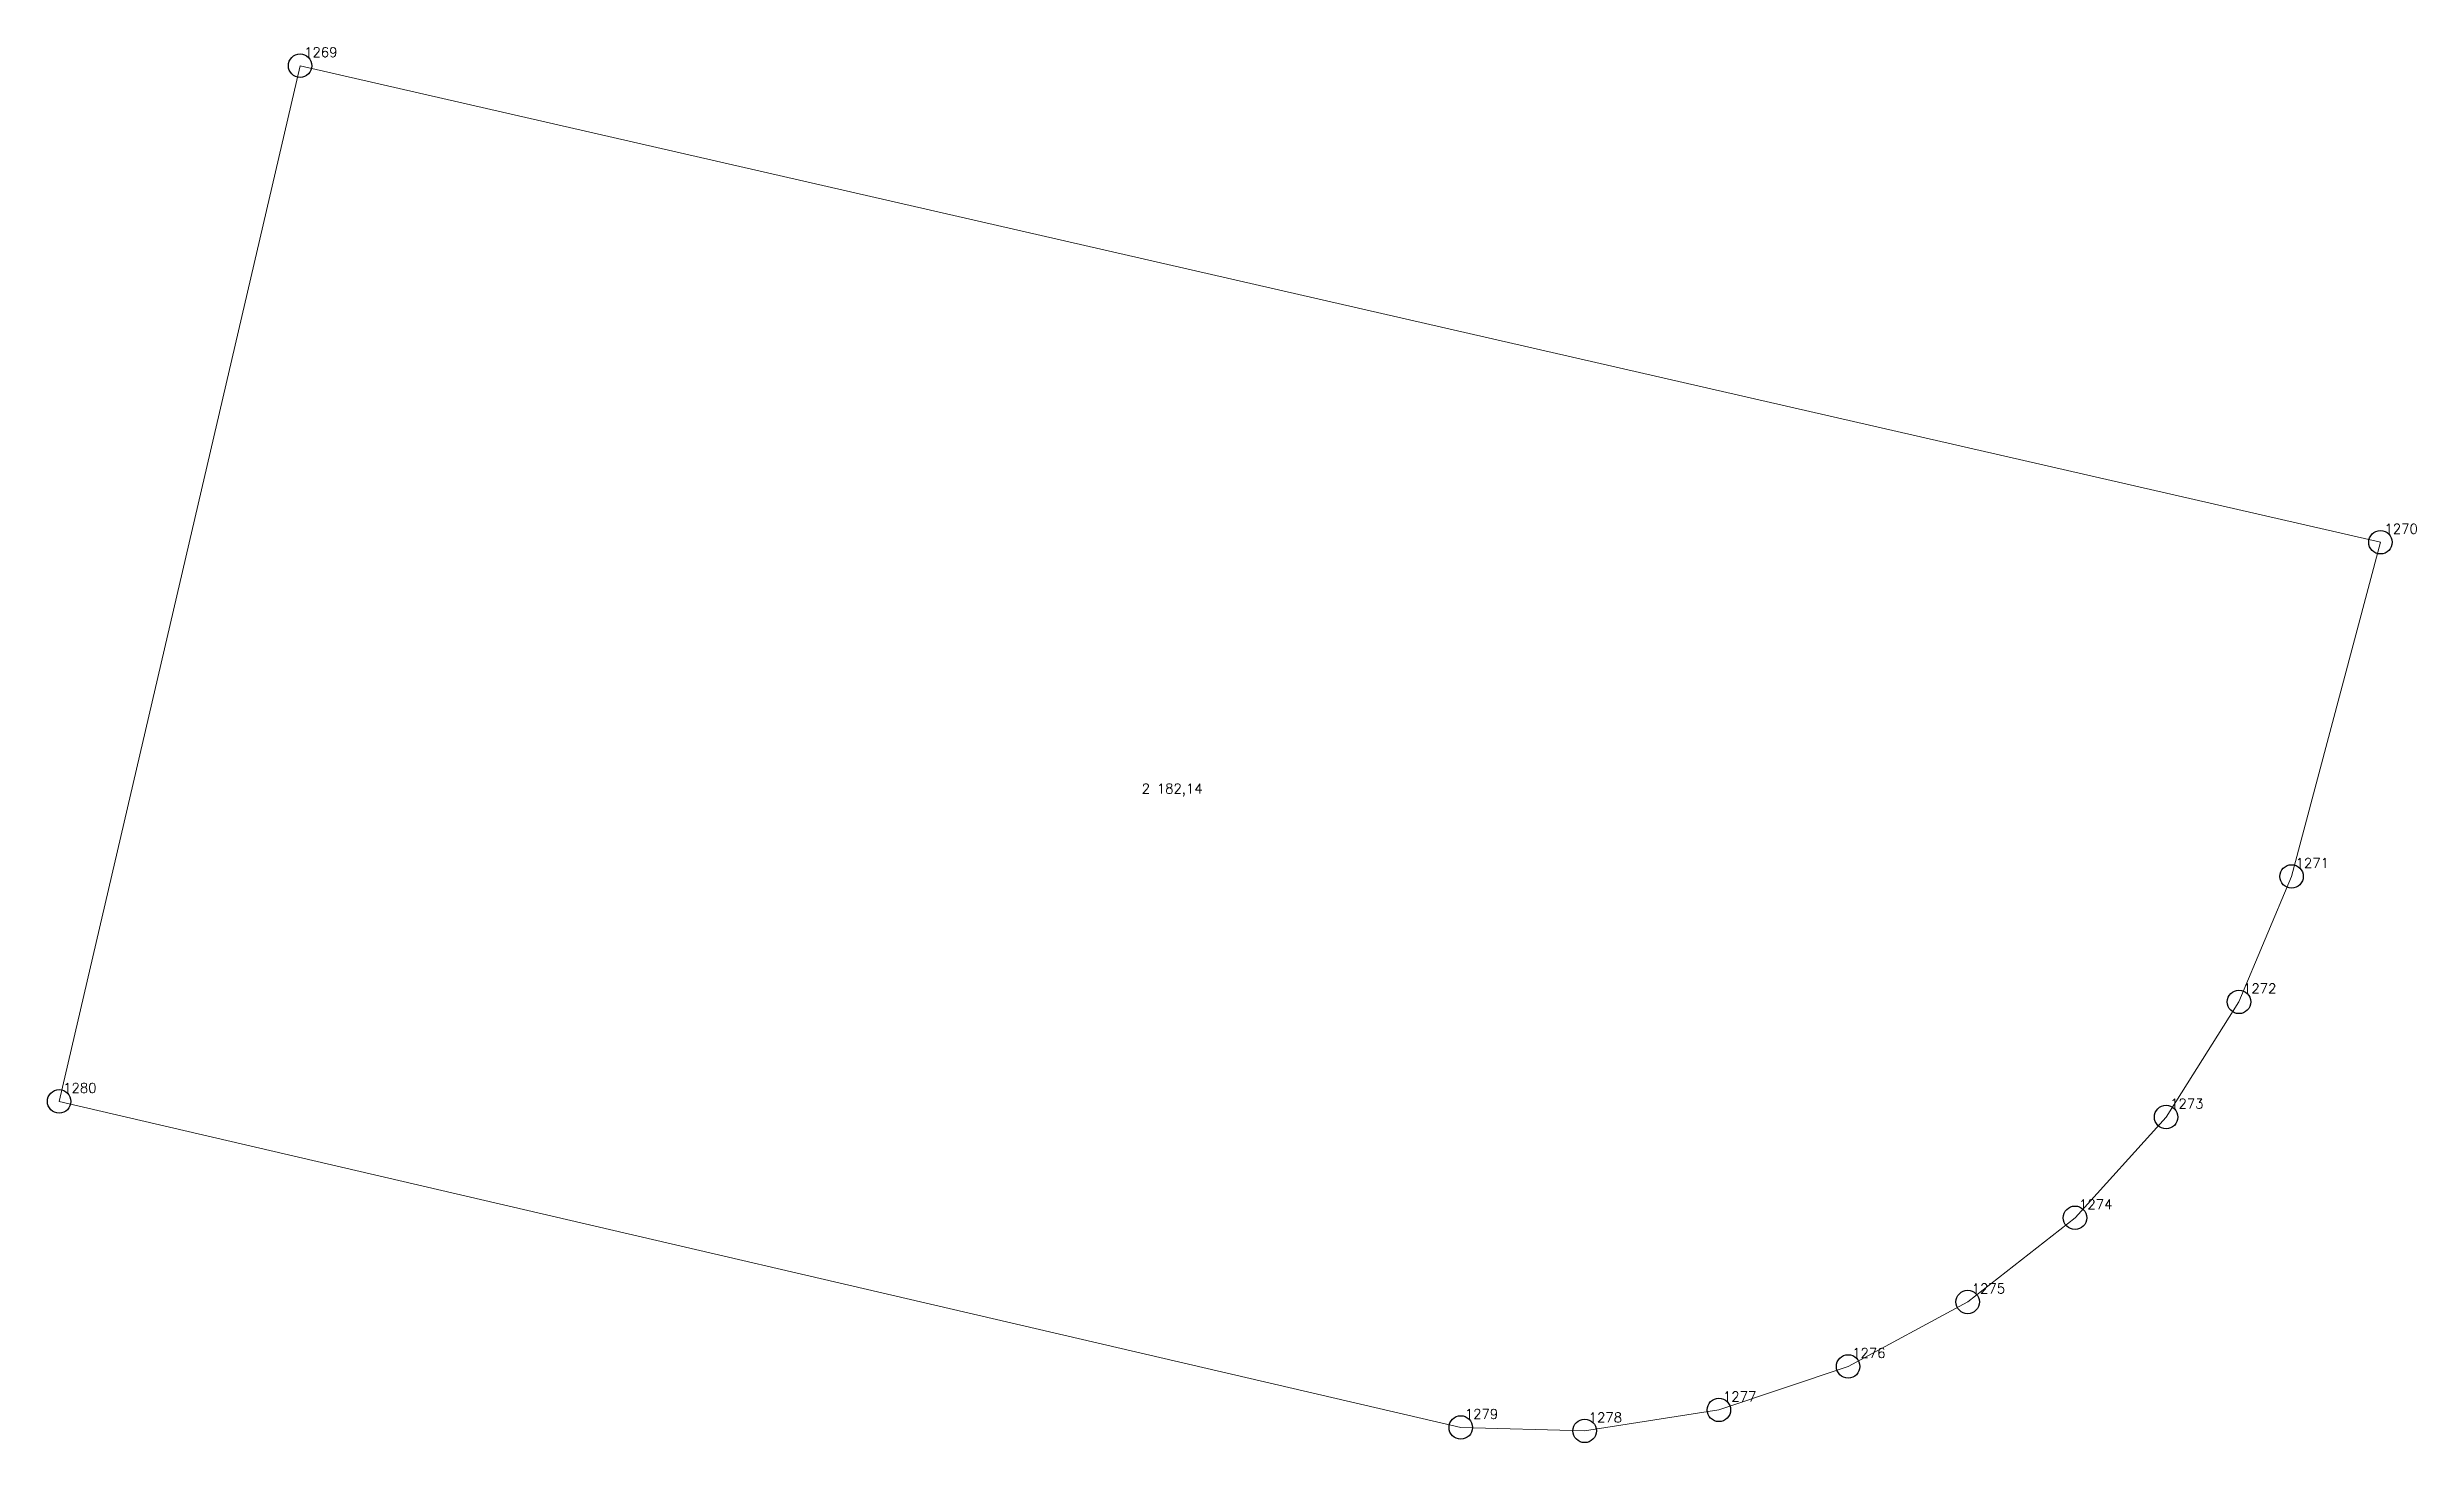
# Model space of a CAD drawing. Extents: x 1391578 to 1399811, y 355675 to 360827.
# Drawn here: x 1395201.8 to 1395277.5, y 360684.3 to 360728.9 of the extents above; entities that cross this region are included whole.
import ezdxf

# ---------------------------------------------------------------- set-up
doc = ezdxf.new("R2010")
doc.units = 0
doc.header["$PDMODE"] = 33
doc.header["$PDSIZE"] = 0.75
doc.layers.add('6 - утвержденные границы территорий окн', color=7, linetype='Continuous')
doc.styles.get("Standard").update_dxf_attribs({"font": 'simplex.shx'})

msp = doc.modelspace()

# ---------------------------------------------------------------- texts
at = {"layer": '6 - утвержденные границы территорий окн', "color": 7}
for s, p in [('1269', (1395209.969, 360728.619)), ('1270', (1395276.449, 360713.389)), ('2 182,14', (1395236.736, 360705.086)), ('1271', (1395273.609, 360702.709)), ('1272', (1395271.929, 360698.699)), ('1280', (1395202.269, 360695.519)), ('1273', (1395269.599, 360695.019)), ('1274', (1395266.689, 360691.799)), ('1275', (1395263.259, 360689.109)), ('1276', (1395259.439, 360687.049)), ('1277', (1395255.309, 360685.659)), ('1279', (1395247.059, 360685.099)), ('1278', (1395251.019, 360684.989))]:
    msp.add_text(s, height=0.3111, dxfattribs=at).set_placement(p)

# ---------------------------------------------------------------- linework, layer by layer
at = {"layer": '6 - утвержденные границы территорий окн', "color": 7, "lineweight": 20}
msp.add_lwpolyline([(1395209.84, 360728.345), (1395276.32, 360713.115), (1395273.48, 360702.435), (1395271.8, 360698.425), (1395269.47, 360694.745), (1395266.56, 360691.525), (1395263.13, 360688.835), (1395259.31, 360686.775), (1395255.18, 360685.385), (1395250.89, 360684.715), (1395246.93, 360684.825), (1395202.14, 360695.245), (1395209.84, 360728.345)], close=True, dxfattribs=at)
at = {"layer": '6 - утвержденные границы территорий окн'}
for p in [(1395209.84, 360728.345), (1395276.32, 360713.115), (1395273.48, 360702.435), (1395271.8, 360698.425), (1395202.14, 360695.245), (1395269.47, 360694.745), (1395266.56, 360691.525), (1395263.13, 360688.835), (1395259.31, 360686.775), (1395255.18, 360685.385), (1395246.93, 360684.825), (1395250.89, 360684.715)]:
    msp.add_point(p, dxfattribs=at)

msp.set_redraw_order([(e.dxf.handle, doc.entitydb.next_handle()) for e in msp.query("TEXT MTEXT ATTDEF DIMENSION ARC_DIMENSION")])  # texts and dimensions are drawn at this point

doc.saveas('drawing.dxf')
